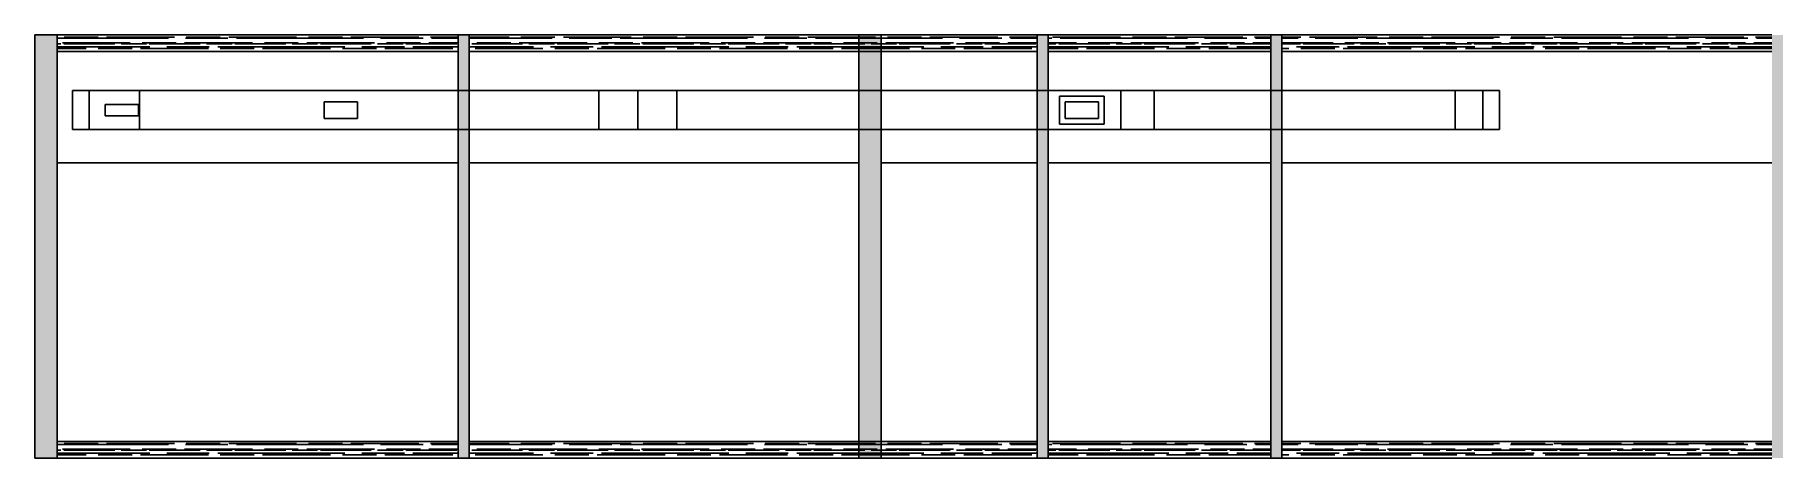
# Model space of a CAD drawing. Header units: millimetres. Extents: x -1288794 to 2153086, y -2701644 to -1428868.
# Drawn here: x 1386356 to 1402056, y -1459853 to -1456053 of the extents above; entities that cross this region are included whole.
import ezdxf

# ---------------------------------------------------------------- set-up
doc = ezdxf.new("R2010")
doc.units = ezdxf.units.MM
doc.header["$LTSCALE"] = 100
for name, color, linetype in [('A-WALL-FULL', 8, 'Continuous'), ('AC-FAD', 6, 'Continuous'), ('FALSE-CEILING-LEVEL', 5, 'Continuous')]:
    doc.layers.add(name, color=color, linetype=linetype)

msp = doc.modelspace()

# ---------------------------------------------------------------- hatches: boundary and pattern name
at = {"layer": 'A-WALL-FULL', "true_color": 0xf26722}
h = msp.add_hatch(dxfattribs=at)
h.set_pattern_fill('BRSTONE', color=30, scale=5)
h.set_pattern_definition([(0, (311672.627, -106039.472), (0, 41.91), []), (90, (311786.927, -106039.47), (-63.5, 41.91), [41.91, -41.91]), (90, (311774.227, -106039.47), (-63.5, 41.91), [41.91, -41.91]), (0, (311786.927, -106032.487), (63.5, 41.91), [-114.3, 12.7]), (0, (311786.927, -106025.502), (63.5, 41.91), [-114.3, 12.7]), (0, (311786.927, -106018.517), (63.5, 41.91), [-114.3, 12.7]), (0, (311786.927, -106011.532), (63.5, 41.91), [-114.3, 12.7]), (0, (311786.927, -106004.547), (63.5, 41.91), [-114.3, 12.7])])
h.paths.add_polyline_path([(1386555.8, -1459852.5), (1386355.8, -1459852.5), (1386355.8, -1456052.5), (1386555.8, -1456052.5)])
at = {"layer": 'A-WALL-FULL', "true_color": 0xed1f24}
h = msp.add_hatch(dxfattribs=at)
h.set_pattern_fill('AR-RROOF', color=240, scale=3)
h.set_pattern_definition([(0, (310772.63, -102389.47), (167.64, 76.2), [1143, -152.4, 381, -76.2]), (0, (310873.97, -102351.37), (-76.2, 101.346), [228.6, -25.146, 457.2, -57.15]), (0, (310810.727, -102324.7), (396.24, 51.054), [609.6, -106.68, 304.8, -76.2])])
h.paths.add_polyline_path([(1390155.8, -1456052.5), (1386555.8, -1456052.5), (1386555.8, -1456202.5), (1390155.8, -1456202.5)])
at = {"layer": 'A-WALL-FULL', "true_color": 0xf26722}
h = msp.add_hatch(dxfattribs=at)
h.set_pattern_fill('BRSTONE', color=30, scale=5)
h.set_pattern_definition([(0, (315472.627, -106039.472), (0, 41.91), []), (90, (315586.927, -106039.47), (-63.5, 41.91), [41.91, -41.91]), (90, (315574.227, -106039.47), (-63.5, 41.91), [41.91, -41.91]), (0, (315586.927, -106032.487), (63.5, 41.91), [-114.3, 12.7]), (0, (315586.927, -106025.502), (63.5, 41.91), [-114.3, 12.7]), (0, (315586.927, -106018.517), (63.5, 41.91), [-114.3, 12.7]), (0, (315586.927, -106011.532), (63.5, 41.91), [-114.3, 12.7]), (0, (315586.927, -106004.547), (63.5, 41.91), [-114.3, 12.7])])
h.paths.add_polyline_path([(1390255.8, -1459852.5), (1390155.8, -1459852.5), (1390155.8, -1456052.5), (1390255.8, -1456052.5)])
at = {"layer": 'A-WALL-FULL', "true_color": 0xed1f24}
h = msp.add_hatch(dxfattribs=at)
h.set_pattern_fill('AR-RROOF', color=240, scale=3)
h.set_pattern_definition([(0, (315972.63, -102389.47), (167.64, 76.2), [1143, -152.4, 381, -76.2]), (0, (316073.97, -102351.37), (-76.2, 101.346), [228.6, -25.146, 457.2, -57.15]), (0, (316010.727, -102324.7), (396.24, 51.054), [609.6, -106.68, 304.8, -76.2])])
h.paths.add_polyline_path([(1395355.8, -1456052.5), (1390255.8, -1456052.5), (1390255.8, -1456202.5), (1395355.8, -1456202.5)])
at = {"layer": 'A-WALL-FULL', "true_color": 0xf26722}
h = msp.add_hatch(dxfattribs=at)
h.set_pattern_fill('BRSTONE', color=30, scale=5)
h.set_pattern_definition([(0, (319072.627, -106039.472), (0, 41.91), []), (90, (319186.927, -106039.47), (-63.5, 41.91), [41.91, -41.91]), (90, (319174.227, -106039.47), (-63.5, 41.91), [41.91, -41.91]), (0, (319186.927, -106032.487), (63.5, 41.91), [-114.3, 12.7]), (0, (319186.927, -106025.502), (63.5, 41.91), [-114.3, 12.7]), (0, (319186.927, -106018.517), (63.5, 41.91), [-114.3, 12.7]), (0, (319186.927, -106011.532), (63.5, 41.91), [-114.3, 12.7]), (0, (319186.927, -106004.547), (63.5, 41.91), [-114.3, 12.7])])
h.paths.add_polyline_path([(1393955.8, -1459852.5), (1393755.8, -1459852.5), (1393755.8, -1456052.5), (1393955.8, -1456052.5)])
h = msp.add_hatch(dxfattribs=at)
h.set_pattern_fill('BRSTONE', color=30, scale=5)
h.set_pattern_definition([(0, (320572.627, -106039.472), (0, 41.91), []), (90, (320686.927, -106039.47), (-63.5, 41.91), [41.91, -41.91]), (90, (320674.227, -106039.47), (-63.5, 41.91), [41.91, -41.91]), (0, (320686.927, -106032.487), (63.5, 41.91), [-114.3, 12.7]), (0, (320686.927, -106025.502), (63.5, 41.91), [-114.3, 12.7]), (0, (320686.927, -106018.517), (63.5, 41.91), [-114.3, 12.7]), (0, (320686.927, -106011.532), (63.5, 41.91), [-114.3, 12.7]), (0, (320686.927, -106004.547), (63.5, 41.91), [-114.3, 12.7])])
h.paths.add_polyline_path([(1395455.8, -1459852.5), (1395355.8, -1459852.5), (1395355.8, -1456052.5), (1395455.8, -1456052.5)])
at = {"layer": 'A-WALL-FULL', "true_color": 0xed1f24}
h = msp.add_hatch(dxfattribs=at)
h.set_pattern_fill('AR-RROOF', color=240, scale=3)
h.set_pattern_definition([(0, (318172.63, -102389.47), (167.64, 76.2), [1143, -152.4, 381, -76.2]), (0, (318273.97, -102351.37), (-76.2, 101.346), [228.6, -25.146, 457.2, -57.15]), (0, (318210.727, -102324.7), (396.24, 51.054), [609.6, -106.68, 304.8, -76.2])])
h.paths.add_polyline_path([(1397455.8, -1456052.5), (1395455.8, -1456052.5), (1395455.8, -1456202.5), (1397455.8, -1456202.5)])
at = {"layer": 'A-WALL-FULL', "true_color": 0xf26722}
h = msp.add_hatch(dxfattribs=at)
h.set_pattern_fill('BRSTONE', color=30, scale=5)
h.set_pattern_definition([(0, (322672.627, -106039.472), (0, 41.91), []), (90, (322786.927, -106039.47), (-63.5, 41.91), [41.91, -41.91]), (90, (322774.227, -106039.47), (-63.5, 41.91), [41.91, -41.91]), (0, (322786.927, -106032.487), (63.5, 41.91), [-114.3, 12.7]), (0, (322786.927, -106025.502), (63.5, 41.91), [-114.3, 12.7]), (0, (322786.927, -106018.517), (63.5, 41.91), [-114.3, 12.7]), (0, (322786.927, -106011.532), (63.5, 41.91), [-114.3, 12.7]), (0, (322786.927, -106004.547), (63.5, 41.91), [-114.3, 12.7])])
h.paths.add_polyline_path([(1397555.8, -1459852.5), (1397455.8, -1459852.5), (1397455.8, -1456052.5), (1397555.8, -1456052.5)])
at = {"layer": 'A-WALL-FULL', "true_color": 0xed1f24}
h = msp.add_hatch(dxfattribs=at)
h.set_pattern_fill('AR-RROOF', color=240, scale=3)
h.set_pattern_definition([(0, (322672.63, -102389.47), (167.64, 76.2), [1143, -152.4, 381, -76.2]), (0, (322773.97, -102351.37), (-76.2, 101.346), [228.6, -25.146, 457.2, -57.15]), (0, (322710.727, -102324.7), (396.24, 51.054), [609.6, -106.68, 304.8, -76.2])])
h.paths.add_polyline_path([(1401955.8, -1456052.5), (1397555.8, -1456052.5), (1397555.8, -1456202.5), (1401955.8, -1456202.5)])
at = {"layer": 'A-WALL-FULL', "true_color": 0xf26722}
h = msp.add_hatch(dxfattribs=at)
h.set_pattern_fill('BRSTONE', color=30, scale=2)
h.set_pattern_definition([(0, (321672.627, -106039.472), (0, 16.764), []), (90, (321718.347, -106039.472), (-25.4, 16.764), [16.764, -16.764]), (90, (321713.267, -106039.472), (-25.4, 16.764), [16.764, -16.764]), (0, (321718.347, -106036.678), (25.4, 16.764), [-45.72, 5.08]), (0, (321718.347, -106033.884), (25.4, 16.764), [-45.72, 5.08]), (0, (321718.347, -106031.09), (25.4, 16.764), [-45.72, 5.08]), (0, (321718.347, -106028.296), (25.4, 16.764), [-45.72, 5.08]), (0, (321718.347, -106025.502), (25.4, 16.764), [-45.72, 5.08])])
h.paths.add_polyline_path([(1402055.8, -1456052.5), (1401955.8, -1456052.5), (1401955.8, -1459852.5), (1402055.8, -1459852.5)])
at = {"layer": 'A-WALL-FULL', "true_color": 0xed1f24}
h = msp.add_hatch(dxfattribs=at)
h.set_pattern_fill('AR-RROOF', color=240, scale=3)
h.set_pattern_definition([(0, (310772.63, -106039.47), (167.64, 76.2), [1143, -152.4, 381, -76.2]), (0, (310873.97, -106001.37), (-76.2, 101.346), [228.6, -25.146, 457.2, -57.15]), (0, (310810.727, -105974.7), (396.24, 51.054), [609.6, -106.68, 304.8, -76.2])])
h.paths.add_polyline_path([(1390155.8, -1459702.5), (1386555.8, -1459702.5), (1386555.8, -1459852.5), (1390155.8, -1459852.5)])
h = msp.add_hatch(dxfattribs=at)
h.set_pattern_fill('AR-RROOF', color=240, scale=3)
h.set_pattern_definition([(0, (315972.63, -106039.47), (167.64, 76.2), [1143, -152.4, 381, -76.2]), (0, (316073.97, -106001.37), (-76.2, 101.346), [228.6, -25.146, 457.2, -57.15]), (0, (316010.727, -105974.7), (396.24, 51.054), [609.6, -106.68, 304.8, -76.2])])
h.paths.add_polyline_path([(1395355.8, -1459702.5), (1390255.8, -1459702.5), (1390255.8, -1459852.5), (1395355.8, -1459852.5)])
h = msp.add_hatch(dxfattribs=at)
h.set_pattern_fill('AR-RROOF', color=240, scale=3)
h.set_pattern_definition([(0, (318172.63, -106039.47), (167.64, 76.2), [1143, -152.4, 381, -76.2]), (0, (318273.97, -106001.37), (-76.2, 101.346), [228.6, -25.146, 457.2, -57.15]), (0, (318210.727, -105974.7), (396.24, 51.054), [609.6, -106.68, 304.8, -76.2])])
h.paths.add_polyline_path([(1397455.8, -1459702.5), (1395455.8, -1459702.5), (1395455.8, -1459852.5), (1397455.8, -1459852.5)])
h = msp.add_hatch(dxfattribs=at)
h.set_pattern_fill('AR-RROOF', color=240, scale=3)
h.set_pattern_definition([(0, (322672.63, -106039.47), (167.64, 76.2), [1143, -152.4, 381, -76.2]), (0, (322773.97, -106001.37), (-76.2, 101.346), [228.6, -25.146, 457.2, -57.15]), (0, (322710.727, -105974.7), (396.24, 51.054), [609.6, -106.68, 304.8, -76.2])])
h.paths.add_polyline_path([(1401955.8, -1459702.5), (1397555.8, -1459702.5), (1397555.8, -1459852.5), (1401955.8, -1459852.5)])

# ---------------------------------------------------------------- linework, layer by layer
at = {"layer": 'A-WALL-FULL'}
for p, q in [((1386355.8, -1456052.5), (1390155.8, -1456052.5)), ((1386355.8, -1459852.5), (1386355.8, -1456052.5)), ((1386555.8, -1459852.5), (1386555.8, -1456052.5)), ((1390155.8, -1456052.5), (1395355.8, -1456052.5)), ((1390155.8, -1459852.5), (1390155.8, -1456052.5)), ((1390255.8, -1459852.5), (1390255.8, -1456052.5)), ((1393755.8, -1459852.5), (1393755.8, -1456052.5)), ((1393955.8, -1459852.5), (1393955.8, -1456052.5)), ((1395355.8, -1459852.5), (1395355.8, -1456052.5)), ((1395355.8, -1456052.5), (1397455.8, -1456052.5)), ((1395455.8, -1459852.5), (1395455.8, -1456052.5)), ((1397455.8, -1459852.5), (1397455.8, -1456052.5)), ((1397655.8, -1456052.5), (1397455.8, -1456052.5)), ((1397555.8, -1459852.5), (1397555.8, -1456052.5)), ((1397655.8, -1456052.5), (1401955.8, -1456052.5)), ((1386555.8, -1456202.5), (1390155.8, -1456202.5)), ((1390255.8, -1456202.5), (1395355.8, -1456202.5)), ((1395455.8, -1456202.5), (1397455.8, -1456202.5)), ((1397555.8, -1456202.5), (1401955.8, -1456202.5)), ((1386555.8, -1459702.5), (1390155.8, -1459702.5)), ((1390255.8, -1459702.5), (1395355.8, -1459702.5)), ((1395455.8, -1459702.5), (1397455.8, -1459702.5)), ((1397555.8, -1459702.5), (1401955.8, -1459702.5)), ((1386355.8, -1459852.5), (1390155.8, -1459852.5)), ((1390155.8, -1459852.5), (1395355.8, -1459852.5)), ((1395355.8, -1459852.5), (1397455.8, -1459852.5)), ((1397655.8, -1459852.5), (1397455.8, -1459852.5)), ((1397655.8, -1459852.5), (1401955.8, -1459852.5))]:
    msp.add_line(p, q, dxfattribs=at)
at = {"layer": 'AC-FAD'}
for p, q in [((1388503, -1456552.5), (1386693.5, -1456552.5)), ((1386693.5, -1456552.5), (1386693.5, -1456902.5)), ((1386843.5, -1456552.5), (1386843.5, -1456902.5)), ((1387293.5, -1456552.5), (1387293.5, -1456902.5)), ((1388803, -1456552.5), (1388503, -1456552.5)), ((1391420.7, -1456552.5), (1388803, -1456552.5)), ((1392120.7, -1456552.5), (1391420.7, -1456552.5)), ((1391420.7, -1456552.5), (1391420.7, -1456902.5)), ((1391770.7, -1456552.5), (1391770.7, -1456902.5)), ((1394260.2, -1456552.5), (1392120.7, -1456552.5)), ((1392120.7, -1456552.5), (1392120.7, -1456902.5)), ((1395084.2, -1456552.5), (1394260.2, -1456552.5)), ((1396107.7, -1456552.5), (1395084.2, -1456552.5)), ((1395957.7, -1456602.5), (1395557.7, -1456602.5)), ((1395557.7, -1456602.5), (1395557.7, -1456852.5)), ((1395957.7, -1456852.5), (1395957.7, -1456602.5)), ((1396407.7, -1456552.5), (1396107.7, -1456552.5)), ((1396107.7, -1456902.5), (1396107.7, -1456552.5)), ((1399109.9, -1456552.5), (1396407.7, -1456552.5)), ((1396407.7, -1456552.5), (1396407.7, -1456902.5)), ((1399359.9, -1456552.5), (1399109.9, -1456552.5)), ((1399109.9, -1456552.5), (1399109.9, -1456902.5)), ((1399359.9, -1456552.5), (1399509.9, -1456552.5)), ((1399359.9, -1456552.5), (1399359.9, -1456902.5)), ((1399509.9, -1456552.5), (1399509.9, -1456902.5)), ((1388503, -1456902.5), (1386693.5, -1456902.5)), ((1388803, -1456902.5), (1388503, -1456902.5)), ((1391420.7, -1456902.5), (1388803, -1456902.5)), ((1392120.7, -1456902.5), (1391420.7, -1456902.5)), ((1394260.2, -1456902.5), (1392120.7, -1456902.5)), ((1395084.2, -1456902.5), (1394260.2, -1456902.5)), ((1396107.7, -1456902.5), (1395084.2, -1456902.5)), ((1395957.7, -1456852.5), (1395557.7, -1456852.5)), ((1396407.7, -1456902.5), (1396107.7, -1456902.5)), ((1399109.9, -1456902.5), (1396407.7, -1456902.5)), ((1399109.9, -1456902.5), (1399359.9, -1456902.5)), ((1399359.9, -1456902.5), (1399509.9, -1456902.5))]:
    msp.add_line(p, q, dxfattribs=at)
at = {"layer": 'AC-FAD', "color": 1}
for p, q in [((1386986, -1456677.5), (1386986, -1456777.5)), ((1386986, -1456677.5), (1387286, -1456677.5)), ((1386986, -1456777.5), (1387286, -1456777.5)), ((1387286, -1456677.5), (1387286, -1456777.5)), ((1388953, -1456652.5), (1389253, -1456652.5)), ((1388953, -1456652.5), (1388953, -1456802.5)), ((1388953, -1456802.5), (1389253, -1456802.5)), ((1389253, -1456652.5), (1389253, -1456802.5)), ((1395607.7, -1456652.5), (1395907.7, -1456652.5)), ((1395607.7, -1456652.5), (1395607.7, -1456802.5)), ((1395607.7, -1456802.5), (1395907.7, -1456802.5)), ((1395907.7, -1456652.5), (1395907.7, -1456802.5))]:
    msp.add_line(p, q, dxfattribs=at)
at = {"layer": 'FALSE-CEILING-LEVEL'}
for p, q in [((1386555.8, -1457202.5), (1390155.8, -1457202.5)), ((1390255.8, -1457202.5), (1393755.8, -1457202.5)), ((1393955.8, -1457202.5), (1395355.8, -1457202.5)), ((1395455.8, -1457202.5), (1397455.8, -1457202.5)), ((1397555.8, -1457202.5), (1401955.8, -1457202.5))]:
    msp.add_line(p, q, dxfattribs=at)

doc.saveas('drawing.dxf')
